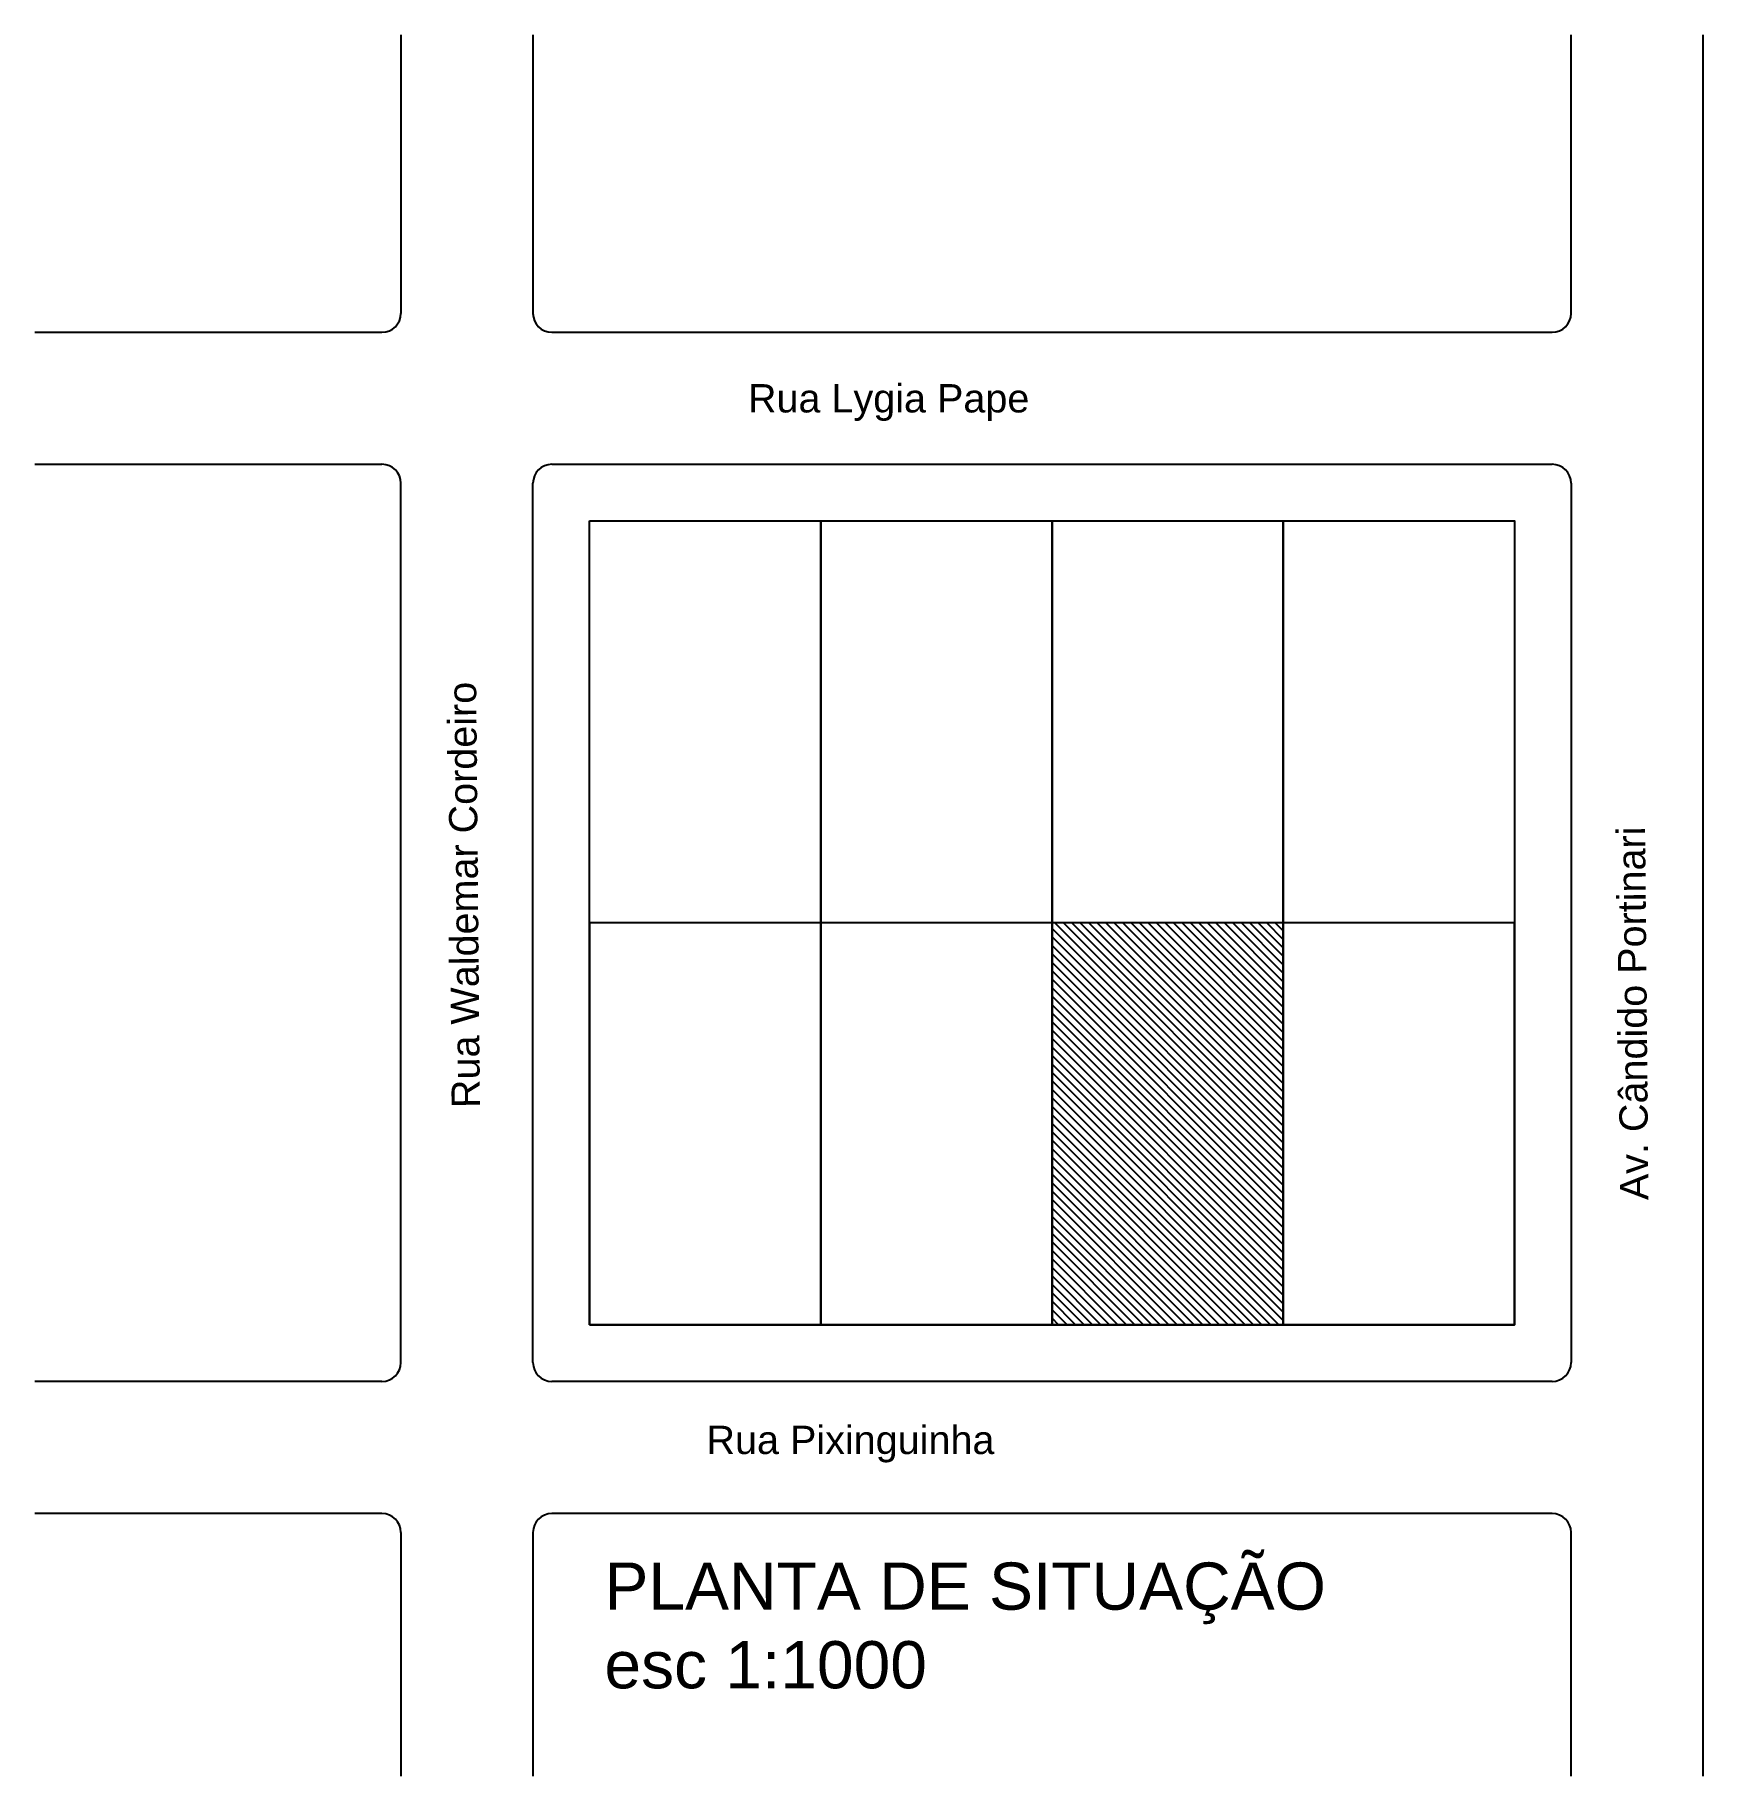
# Model space of a CAD drawing. Header units: millimetres. Extents: x 3234 to 3393, y 1223 to 1316.
# Drawn here: x 3304.4 to 3392.7, y 1223.5 to 1315.7 of the extents above; entities that cross this region are included whole.
import ezdxf

# ---------------------------------------------------------------- set-up
doc = ezdxf.new("R2010")
doc.units = ezdxf.units.MM
for name, color, linetype in [('COTAS E TEXTOS', 251, 'Continuous'), ('HACHURAS', 8, 'Continuous'), ('PISO', 2, 'Continuous')]:
    doc.layers.add(name, color=color, linetype=linetype)
doc.styles.add('1 1000 ANOTACOES', font='arial.ttf', dxfattribs={"height": 2})
doc.styles.add('1 1000 TITULOS', font='arial.ttf', dxfattribs={"height": 3})

msp = doc.modelspace()

# ---------------------------------------------------------------- texts
at = {"layer": 'COTAS E TEXTOS', "attachment_point": 1}
for s, width, gutter_width, insert, char_height, style in [('Rua Lygia Pape', 31.63725, 7.5, (3342.136, 1297.227), 1.5, '1 1000 ANOTACOES'), ('Rua Pixinguinha', 31.63725, 7.5, (3339.938, 1242.03), 1.5, '1 1000 ANOTACOES'), ('PLANTA DE SITUAÇÃO\\Pesc 1:1000', 43.81205, 12.5, (3334.533, 1234.782), 2.5, '1 1000 TITULOS')]:
    msp.add_mtext_dynamic_manual_height_columns(s, width=width, gutter_width=gutter_width, heights=[0], dxfattribs=dict(at, insert=insert, char_height=char_height, style=style))
at = {"layer": 'COTAS E TEXTOS', "char_height": 1.5, "attachment_point": 1, "rotation": 90.50768, "style": '1 1000 ANOTACOES'}
for s, insert in [('Rua Waldemar Cordeiro', (3326.435, 1258.857)), ('Av. Cândido Portinari', (3388.346, 1253.976))]:
    msp.add_mtext_dynamic_manual_height_columns(s, width=31.63725, gutter_width=7.5, heights=[0], dxfattribs=dict(at, insert=insert))

# ---------------------------------------------------------------- hatches: boundary and pattern name
at = {"layer": 'HACHURAS'}
h = msp.add_hatch(dxfattribs=at)
h.set_pattern_fill('ANSI31', color=256, scale=0.1, angle=90)
h.paths.add_polyline_path([(3370.497, 1268.678), (3358.247, 1268.678), (3358.247, 1247.378), (3370.497, 1247.378)])

# ---------------------------------------------------------------- linework, layer by layer
at = {"layer": 'PISO'}
for p, q in [((3323.747, 1315.738), (3323.747, 1300.978)), ((3330.747, 1315.738), (3330.747, 1300.978)), ((3385.747, 1300.978), (3385.747, 1315.738)), ((3392.747, 1223.459), (3392.747, 1315.738)), ((3304.353, 1299.978), (3322.747, 1299.978)), ((3331.747, 1299.978), (3384.747, 1299.978)), ((3304.353, 1292.978), (3322.747, 1292.978)), ((3331.747, 1292.978), (3384.747, 1292.978)), ((3323.747, 1245.378), (3323.747, 1291.978)), ((3330.747, 1245.378), (3330.747, 1291.978)), ((3385.747, 1291.978), (3385.747, 1245.378)), ((3333.747, 1289.978), (3382.747, 1289.978)), ((3333.747, 1247.378), (3333.747, 1289.978)), ((3382.747, 1289.978), (3382.747, 1247.378)), ((3382.747, 1247.378), (3333.747, 1247.378)), ((3322.747, 1244.378), (3304.353, 1244.378)), ((3384.747, 1244.378), (3331.747, 1244.378)), ((3322.747, 1237.378), (3304.353, 1237.378)), ((3384.747, 1237.378), (3331.747, 1237.378)), ((3323.747, 1236.378), (3323.747, 1223.459)), ((3330.747, 1236.378), (3330.747, 1223.459)), ((3385.747, 1223.459), (3385.747, 1236.378))]:
    msp.add_line(p, q, dxfattribs=at)
for points in [[(3333.747, 1289.978), (3345.997, 1289.978), (3345.997, 1268.678), (3333.747, 1268.678)], [(3345.997, 1289.978), (3358.247, 1289.978), (3358.247, 1268.678), (3345.997, 1268.678)], [(3358.247, 1289.978), (3370.497, 1289.978), (3370.497, 1268.678), (3358.247, 1268.678)], [(3370.497, 1289.978), (3382.747, 1289.978), (3382.747, 1268.678), (3370.497, 1268.678)], [(3333.747, 1247.378), (3345.997, 1247.378), (3345.997, 1268.678), (3333.747, 1268.678)], [(3345.997, 1247.378), (3358.247, 1247.378), (3358.247, 1268.678), (3345.997, 1268.678)], [(3358.247, 1247.378), (3370.497, 1247.378), (3370.497, 1268.678), (3358.247, 1268.678)], [(3370.497, 1247.378), (3382.747, 1247.378), (3382.747, 1268.678), (3370.497, 1268.678)]]:
    msp.add_lwpolyline(points, close=True, dxfattribs=at)
for centre, start, end in [((3322.747, 1300.978), 270, 0), ((3331.747, 1300.978), 180, 270), ((3384.747, 1300.978), 270, 0), ((3322.747, 1291.978), 0, 90), ((3331.747, 1291.978), 90, 180), ((3384.747, 1291.978), 0, 90), ((3322.747, 1245.378), 270, 0), ((3331.747, 1245.378), 180, 270), ((3384.747, 1245.378), 270, 0), ((3322.747, 1236.378), 0, 90), ((3331.747, 1236.378), 90, 180), ((3384.747, 1236.378), 0, 90)]:
    msp.add_arc(centre, 1, start, end, dxfattribs=at)

msp.set_redraw_order([(e.dxf.handle, doc.entitydb.next_handle()) for e in msp.query("TEXT MTEXT ATTDEF DIMENSION ARC_DIMENSION")])  # texts and dimensions are drawn at this point

doc.saveas('drawing.dxf')
